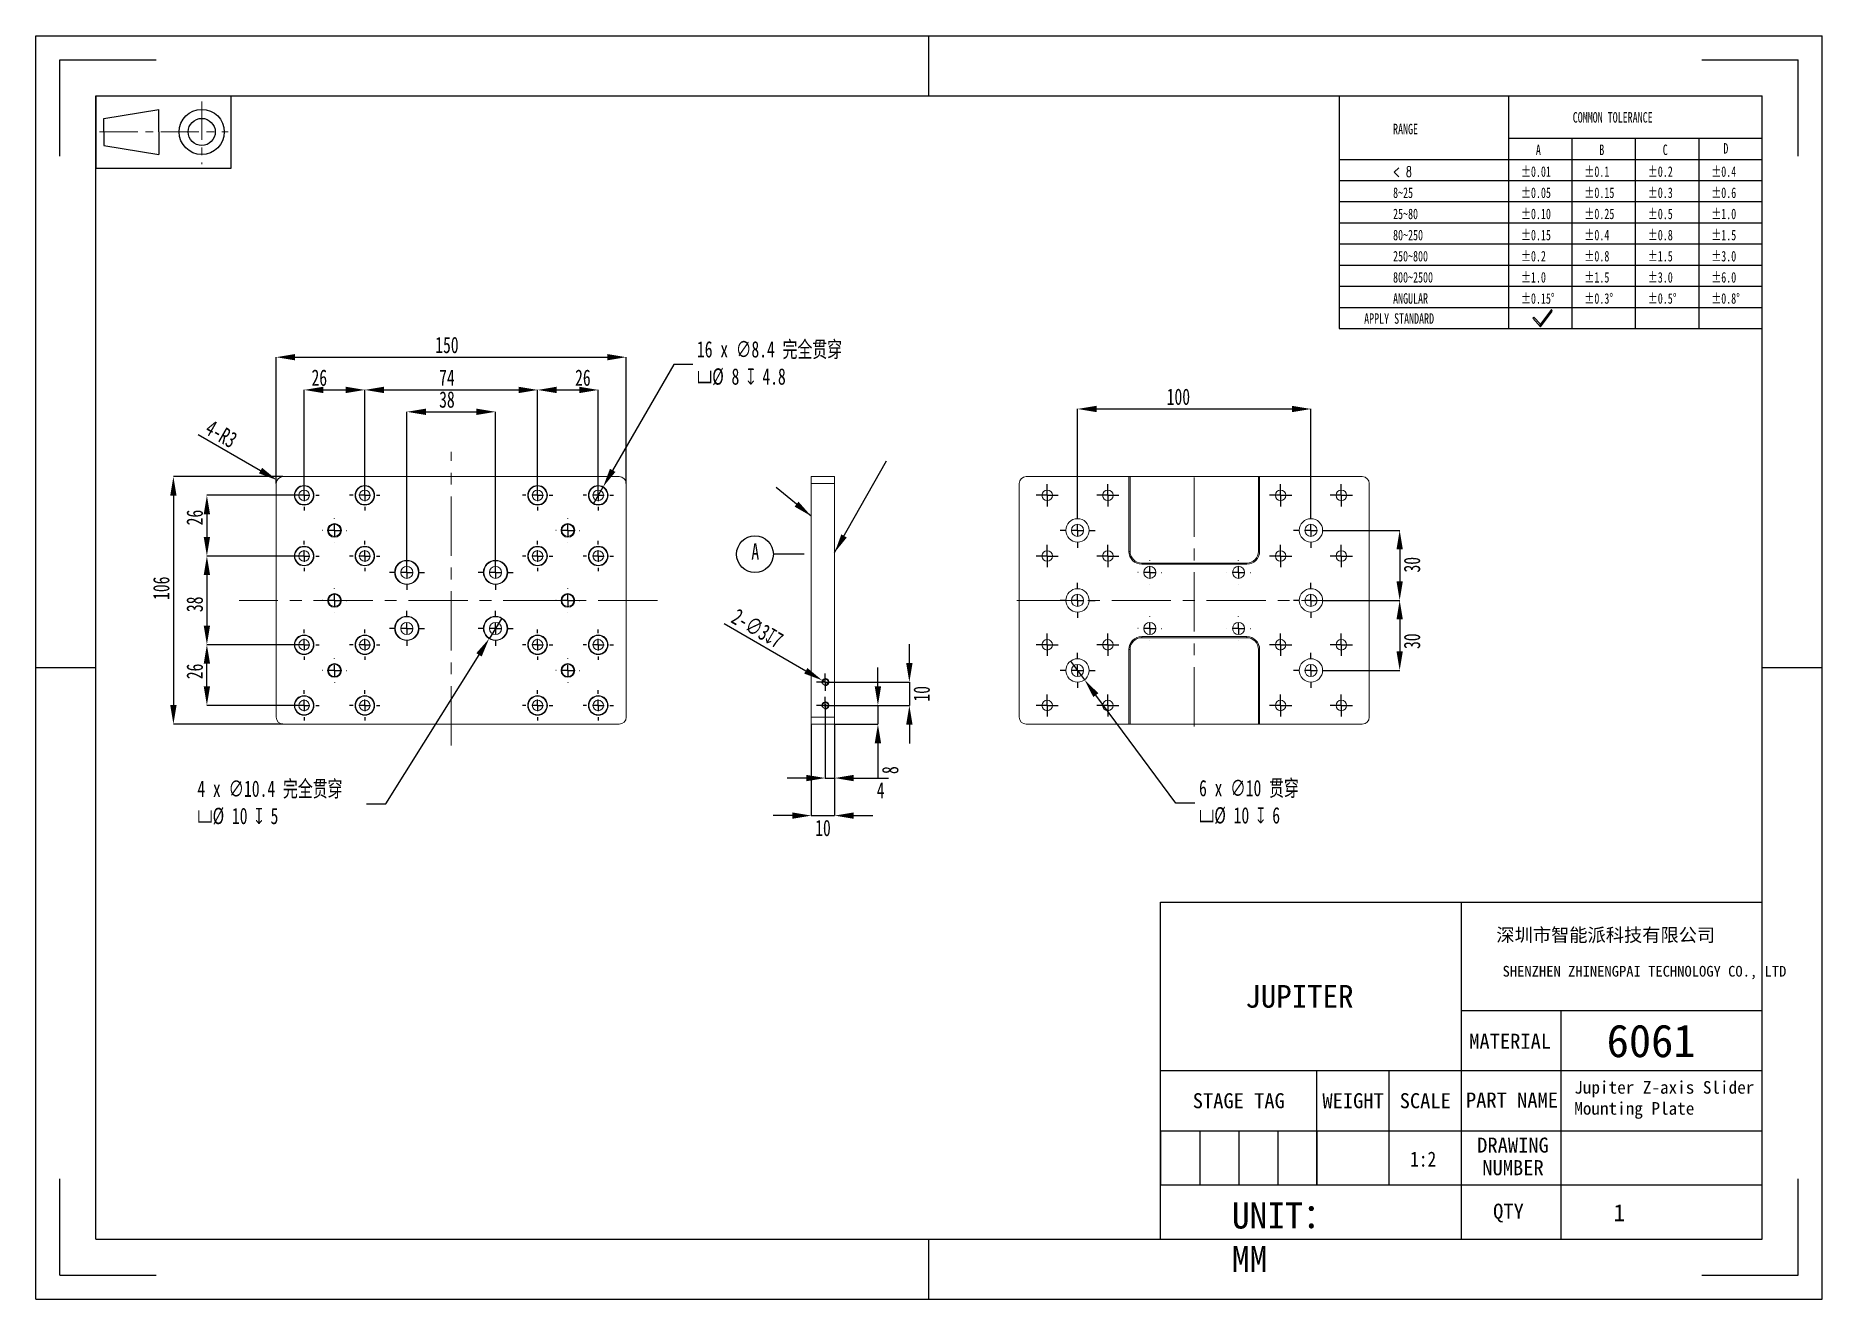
# Model space of a CAD drawing. Header units: millimetres. Extents: x 413 to 795, y 24 to 295.
import ezdxf

# ---------------------------------------------------------------- set-up
doc = ezdxf.new("R2010")
doc.units = ezdxf.units.MM
doc.header["$PDSIZE"] = -1
doc.linetypes.add('CENTER', pattern=[10.16, 6.35, -1.27, 1.27, -1.27])
doc.linetypes.add('CENTERX2', pattern=[20.32, 12.7, -2.54, 2.54, -2.54])
doc.layers.add('DEFAULT_1', color=7, linetype='CENTER', lineweight=18)
doc.layers.add('尺寸线层', color=3, linetype='Continuous', lineweight=18)
doc.layers.add('图框', color=7, linetype='Continuous')
doc.styles.add('SLDTEXTSTYLE4', font='TXT', dxfattribs={"width": 0.7})
doc.styles.add('SLDTEXTSTYLE5', font='TXT', dxfattribs={"width": 0.642857, "bigfont": 'bigfont'})
doc.styles.add('TEXTSTYLE_2', font='')
doc.styles.add('TEXTSTYLE_3', font='')
doc.styles.get('TEXTSTYLE_2').set_extended_font_data('宋体')
doc.styles.get('TEXTSTYLE_3').set_extended_font_data('宋体')
doc.dimstyles.new('SLDDIMSTYLE0', dxfattribs={"dimtxt": 3.5, "dimasz": 4.08, "dimexe": 0, "dimexo": 0.0625, "dimgap": 0.875, "dimtad": 2, "dimdec": 1, "dimlfac": 2, "dimrnd": 1e-09, "dimzin": 12, "dimdsep": 46, "dimtxsty": 'SLDTEXTSTYLE4', "dimsah": 1, "dimcen": 0.09, "dimadec": 0, "dimazin": 3, "dimtfac": 1, "dimtdec": 1, "dimtofl": 0, "dimtmove": 0, "dimatfit": 3, "dimfxl": 1, "dimfrac": 2, "dimtolj": 1, "dimtzin": 12, "dimarcsym": 0})
doc.dimstyles.new('SLDDIMSTYLE1', dxfattribs={"dimtxt": 3.5, "dimasz": 4.08, "dimexe": 0, "dimexo": 0.0625, "dimgap": 0.875, "dimtad": 2, "dimdec": 1, "dimlfac": 2, "dimrnd": 1e-09, "dimzin": 12, "dimdsep": 46, "dimtxsty": 'SLDTEXTSTYLE4', "dimsah": 1, "dimcen": 0, "dimadec": 0, "dimazin": 3, "dimtfac": 1, "dimtdec": 1, "dimtofl": 0, "dimtmove": 0, "dimatfit": 3, "dimfxl": 1, "dimfrac": 2, "dimtolj": 1, "dimtzin": 12, "dimarcsym": 0})
doc.dimstyles.new('SLDDIMSTYLE2', dxfattribs={"dimtxt": 3.5, "dimasz": 4.08, "dimexe": 0, "dimexo": 0.0625, "dimgap": 0.875, "dimtad": 2, "dimdec": 1, "dimlfac": 2, "dimrnd": 1e-09, "dimzin": 12, "dimdsep": 46, "dimtxsty": 'SLDTEXTSTYLE4', "dimsah": 1, "dimcen": 0.09, "dimadec": 0, "dimazin": 3, "dimtfac": 1, "dimtdec": 1, "dimtmove": 0, "dimatfit": 0, "dimfxl": 1, "dimfrac": 2, "dimtolj": 1, "dimtzin": 12, "dimarcsym": 0})
doc.dimstyles.new('SLDDIMSTYLE3', dxfattribs={"dimtxt": 3.5, "dimasz": 4.08, "dimexe": 0, "dimexo": 0.0625, "dimgap": 0.875, "dimtad": 0, "dimtih": 1, "dimtoh": 1, "dimdec": 1, "dimlfac": 2, "dimrnd": 1e-09, "dimzin": 12, "dimdsep": 46, "dimtxsty": 'SLDTEXTSTYLE4', "dimblk1": 'NONE', "dimsah": 1, "dimcen": 0, "dimadec": 0, "dimazin": 3, "dimtfac": 1, "dimtdec": 1, "dimtmove": 0, "dimatfit": 3, "dimldrblk": 'NONE', "dimfxl": 1, "dimfrac": 2, "dimtolj": 1, "dimtzin": 12, "dimarcsym": 0})
doc.dimstyles.new('SLDDIMSTYLE4', dxfattribs={"dimtxt": 3.5, "dimasz": 4.08, "dimexe": 0, "dimexo": 0.0625, "dimgap": 0.875, "dimtad": 2, "dimdec": 1, "dimlfac": 2, "dimrnd": 1e-09, "dimzin": 12, "dimdsep": 46, "dimtxsty": 'SLDTEXTSTYLE4', "dimblk1": 'NONE', "dimsah": 1, "dimcen": 0, "dimadec": 0, "dimazin": 3, "dimtfac": 1, "dimtdec": 1, "dimtmove": 0, "dimatfit": 3, "dimldrblk": 'NONE', "dimfxl": 1, "dimfrac": 2, "dimtolj": 1, "dimtzin": 12, "dimarcsym": 0})
doc.dimstyles.new('SLDDIMSTYLE6', dxfattribs={"dimtxt": 0.18, "dimasz": 4.08, "dimexe": 0, "dimexo": 0.0625, "dimgap": 0, "dimtad": 0, "dimtih": 1, "dimtoh": 1, "dimdec": 0, "dimrnd": 1e-09, "dimzin": 0, "dimdsep": 46, "dimtxsty": 'Standard', "dimsah": 1, "dimcen": 0.09, "dimadec": 0, "dimazin": 0, "dimtfac": 4.08, "dimtdec": 0, "dimtofl": 0, "dimtmove": 0, "dimatfit": 3, "dimfxl": 1, "dimfrac": 2, "dimtolj": 1, "dimtzin": 0, "dimarcsym": 0})

msp = doc.modelspace()

# ---------------------------------------------------------------- texts
at = {"attachment_point": 1}
for s, insert, char_height, width, style in [('RANGE', (703.414, 275.807), 2.246, 22.05942, 'SLDTEXTSTYLE4'), ('COMMON TOLERANCE', (741.906, 278.308), 2.24599, 73.94176, 'SLDTEXTSTYLE4'), ('A', (734.006, 271.363), 2.246, 3.245, 'SLDTEXTSTYLE4'), ('B', (747.592, 271.363), 2.246, 3.19312, 'SLDTEXTSTYLE4'), ('C', (761.178, 271.363), 2.246, 3.23085, 'SLDTEXTSTYLE4'), ('D', (774.162, 271.668), 2.246, 3.19312, 'SLDTEXTSTYLE4'), ('< 8', (703.414, 266.694), 2.246, 10.7794, 'SLDTEXTSTYLE5'), ('%%P0.01', (730.811, 266.694), 2.246, 15.72506, 'SLDTEXTSTYLE4'), ('%%P0.1', (744.397, 266.694), 2.246, 11.79144, 'SLDTEXTSTYLE4'), ('%%P0.2', (757.983, 266.694), 2.246, 13.41394, 'SLDTEXTSTYLE4'), ('%%P0.4', (771.568, 266.694), 2.246, 13.36206, 'SLDTEXTSTYLE4'), ('8~25', (703.414, 262.165), 2.246, 17.39473, 'SLDTEXTSTYLE4'), ('%%P0.05', (730.811, 262.165), 2.246, 17.34757, 'SLDTEXTSTYLE4'), ('%%P0.15', (744.397, 262.165), 2.246, 16.5599, 'SLDTEXTSTYLE4'), ('%%P0.3', (757.983, 262.165), 2.246, 13.41394, 'SLDTEXTSTYLE4'), ('%%P0.6', (771.568, 262.165), 2.246, 13.41394, 'SLDTEXTSTYLE4'), ('25~80', (703.414, 257.636), 2.246, 21.32836, 'SLDTEXTSTYLE4'), ('%%P0.10', (730.811, 257.636), 2.246, 15.77695, 'SLDTEXTSTYLE4'), ('%%P0.25', (744.397, 257.636), 2.246, 18.13052, 'SLDTEXTSTYLE4'), ('%%P0.5', (757.983, 257.636), 2.246, 13.41394, 'SLDTEXTSTYLE4'), ('%%P1.0', (771.568, 257.636), 2.246, 11.84332, 'SLDTEXTSTYLE4'), ('80~250', (703.414, 253.108), 2.246, 25.26198, 'SLDTEXTSTYLE4'), ('%%P0.15', (730.811, 253.108), 2.246, 16.5599, 'SLDTEXTSTYLE4'), ('%%P0.4', (744.397, 253.108), 2.246, 13.36206, 'SLDTEXTSTYLE4'), ('%%P0.8', (757.983, 253.108), 2.246, 13.41394, 'SLDTEXTSTYLE4'), ('%%P1.5', (771.568, 253.108), 2.246, 12.62627, 'SLDTEXTSTYLE4'), ('%%P0.2', (730.811, 248.579), 2.246, 13.41394, 'SLDTEXTSTYLE4'), ('%%P0.8', (744.397, 248.579), 2.246, 13.41394, 'SLDTEXTSTYLE4'), ('%%P1.5', (757.983, 248.579), 2.246, 12.62627, 'SLDTEXTSTYLE4'), ('%%P3.0', (771.568, 248.579), 2.246, 13.41394, 'SLDTEXTSTYLE4'), ('250~800', (703.414, 248.579), 2.246, 29.1956, 'SLDTEXTSTYLE4'), ('800~2500', (703.414, 244.05), 2.246, 33.12923, 'SLDTEXTSTYLE4'), ('%%P1.0', (730.811, 244.05), 2.246, 11.84332, 'SLDTEXTSTYLE4'), ('%%P1.5', (744.397, 244.05), 2.246, 12.62627, 'SLDTEXTSTYLE4'), ('%%P3.0', (757.983, 244.05), 2.246, 13.41394, 'SLDTEXTSTYLE4'), ('%%P6.0', (771.568, 244.05), 2.246, 13.41394, 'SLDTEXTSTYLE4'), ('ANGULAR', (703.414, 239.522), 2.246, 31.54446, 'SLDTEXTSTYLE4'), ('%%P0.15%%D', (730.811, 239.522), 2.246, 19.72472, 'SLDTEXTSTYLE4'), ('%%P0.3%%D', (744.397, 239.522), 2.246, 16.57876, 'SLDTEXTSTYLE4'), ('%%P0.5%%D', (757.983, 239.522), 2.246, 16.57876, 'SLDTEXTSTYLE4'), ('%%P0.8%%D', (771.568, 239.522), 2.246, 16.57876, 'SLDTEXTSTYLE4'), ('APPLY STANDARD', (697.22, 235.223), 2.24599, 64.56049, 'SLDTEXTSTYLE4')]:
    msp.add_mtext(s, dxfattribs=dict(at, insert=insert, char_height=char_height, width=width, style=style))
at = {"color": 7, "linetype": 'Continuous', "insert": (748.98, 103.521), "char_height": 2.86391, "width": 67.94821, "attachment_point": 2, "style": 'TEXTSTYLE_2'}
msp.add_mtext('深圳市智能派科技有限公司', dxfattribs=at)
at = {"color": 7, "linetype": 'Continuous', "attachment_point": 2, "line_spacing_factor": 0.9, "style": 'TEXTSTYLE_3'}
for s, insert, char_height, width in [('MATERIAL\\P ', (728.493, 80.94), 3.2212, 46.56486), ('STAGE TAG ', (670.368, 68.208), 3.2212, 38.95697), ('WEIGHT', (694.849, 68.208), 3.2212, 14.15588), ('SCALE', (710.311, 68.208), 3.2212, 14.15588), ('PART NAME', (728.886, 68.355), 3.2212, 26.98848), ('DRAWING NUMBER', (729.101, 58.7), 3.22125, 26.98848), ('QTY', (728.136, 44.548), 3.2212, 35.95561)]:
    msp.add_mtext(s, dxfattribs=dict(at, insert=insert, char_height=char_height, width=width))
at = {"insert": (707.068, 52.428), "char_height": 3.22125, "width": 7.72133, "attachment_point": 7}
msp.add_mtext('{\\W0.85;1:2}', dxfattribs=at)
at = {"layer": '尺寸线层', "attachment_point": 1}
for s, insert, char_height, width in [('SHENZHEN ZHINENGPAI TECHNOLOGY CO., LTD', (726.873, 95.468), 2.29113, 64.82652), ('JUPITER', (671.77, 91.386), 4.8671, 39.72038), ('6061', (749.166, 82.922), 7, 24.85263), ('UNIT：MM', (668.885, 44.821), 5.5885, 21.66224)]:
    msp.add_mtext(s, dxfattribs=dict(at, insert=insert, char_height=char_height, width=width))
at = {"layer": '尺寸线层', "linetype": 'CENTERX2', "insert": (742.231, 70.803), "char_height": 3.6, "width": 45.60353, "attachment_point": 1}
msp.add_mtext('{\\H0.75x;Jupiter Z-axis Slider Mounting Plate}', dxfattribs=at)
at = {"layer": '尺寸线层', "ltscale": 0.2, "insert": (750.633, 44.437), "char_height": 3.65, "width": 21.89288, "attachment_point": 1}
msp.add_mtext('1\\P\\P', dxfattribs=at)

# ---------------------------------------------------------------- blocks, each defined once
blk = doc.blocks.new('_D')
at = {"layer": 'Defpoints', "color": 0, "transparency": 16777216}
for p in [(539.16, 225.82), (464.16, 198.74), (539.16, 198.74)]:
    blk.add_point(p, dxfattribs=at)
at = {"layer": '图框', "color": 0, "lineweight": -2, "transparency": 16777216}
for p, q in [((464.16, 198.8), (464.16, 225.82)), ((468.24, 225.82), (535.08, 225.82)), ((539.16, 198.8), (539.16, 225.82))]:
    blk.add_line(p, q, dxfattribs=at)
at = {"layer": '图框', "color": 0, "transparency": 16777216}
for points in [[(468.24, 226.5), (468.24, 225.14), (464.16, 225.82)], [(535.08, 226.5), (535.08, 225.14), (539.16, 225.82)]]:
    blk.add_solid(points, dxfattribs=at)
at = {"layer": '图框', "color": 0, "transparency": 16777216, "insert": (500.75, 230.2), "char_height": 3.5, "attachment_point": 2, "style": 'SLDTEXTSTYLE4'}
blk.add_mtext('\\A1;150', dxfattribs=at)
blk = doc.blocks.new('_D_1')
at = {"layer": 'Defpoints', "color": 0, "transparency": 16777216}
for p in [(465.66, 200.24), (442.16, 147.24), (465.66, 147.24)]:
    blk.add_point(p, dxfattribs=at)
at = {"layer": '图框', "color": 0, "lineweight": -2, "transparency": 16777216}
for p, q in [((465.6, 200.24), (442.16, 200.24)), ((442.16, 196.16), (442.16, 151.32)), ((465.6, 147.24), (442.16, 147.24))]:
    blk.add_line(p, q, dxfattribs=at)
at = {"layer": '图框', "color": 0, "transparency": 16777216}
for points in [[(441.48, 196.16), (442.84, 196.16), (442.16, 200.24)], [(441.48, 151.32), (442.84, 151.32), (442.16, 147.24)]]:
    blk.add_solid(points, dxfattribs=at)
at = {"layer": '图框', "color": 0, "transparency": 16777216, "insert": (437.79, 176.34), "char_height": 3.5, "attachment_point": 2, "rotation": 90, "style": 'SLDTEXTSTYLE4'}
blk.add_mtext('\\A1;106', dxfattribs=at)
blk = doc.blocks.new('_D_2')
at = {"layer": 'Defpoints', "color": 0, "transparency": 16777216}
for p in [(464.36, 199.49), (465.66, 198.74)]:
    blk.add_point(p, dxfattribs=at)
at = {"layer": '图框', "color": 0, "lineweight": -2, "transparency": 16777216}
blk.add_line((447.47, 209.24), (460.83, 201.53), dxfattribs=at)
at = {"layer": '图框', "color": 0, "transparency": 16777216}
blk.add_solid([(461.17, 202.12), (460.49, 200.94), (464.36, 199.49)], dxfattribs=at)
at = {"layer": '图框', "color": 0, "transparency": 16777216, "insert": (450.42, 212.59), "char_height": 3.5, "attachment_point": 1, "rotation": 330, "style": 'SLDTEXTSTYLE4'}
blk.add_mtext('\\A1;4-R3', dxfattribs=at)
blk = doc.blocks.new('_D_3')
at = {"layer": 'Defpoints', "color": 0, "transparency": 16777216}
for p in [(483.16, 218.81), (470.16, 196.24), (483.16, 196.24)]:
    blk.add_point(p, dxfattribs=at)
at = {"layer": '图框', "color": 0, "lineweight": -2, "transparency": 16777216}
for p, q in [((470.16, 196.3), (470.16, 218.81)), ((474.24, 218.81), (479.08, 218.81)), ((483.16, 196.3), (483.16, 218.81))]:
    blk.add_line(p, q, dxfattribs=at)
at = {"layer": '图框', "color": 0, "transparency": 16777216}
for points in [[(474.24, 219.49), (474.24, 218.13), (470.16, 218.81)], [(479.08, 219.49), (479.08, 218.13), (483.16, 218.81)]]:
    blk.add_solid(points, dxfattribs=at)
at = {"layer": '图框', "color": 0, "transparency": 16777216, "insert": (473.41, 223.19), "char_height": 3.5, "attachment_point": 2, "style": 'SLDTEXTSTYLE4'}
blk.add_mtext('\\A1;26', dxfattribs=at)
blk = doc.blocks.new('_D_4')
at = {"layer": 'Defpoints', "color": 0, "transparency": 16777216}
for p in [(520.16, 218.81), (483.16, 196.24), (520.16, 196.24)]:
    blk.add_point(p, dxfattribs=at)
at = {"layer": '图框', "color": 0, "lineweight": -2, "transparency": 16777216}
for p, q in [((483.16, 196.3), (483.16, 218.81)), ((487.24, 218.81), (516.08, 218.81)), ((520.16, 196.3), (520.16, 218.81))]:
    blk.add_line(p, q, dxfattribs=at)
at = {"layer": '图框', "color": 0, "transparency": 16777216}
for points in [[(487.24, 219.49), (487.24, 218.13), (483.16, 218.81)], [(516.08, 219.49), (516.08, 218.13), (520.16, 218.81)]]:
    blk.add_solid(points, dxfattribs=at)
at = {"layer": '图框', "color": 0, "transparency": 16777216, "insert": (500.75, 223.19), "char_height": 3.5, "attachment_point": 2, "style": 'SLDTEXTSTYLE4'}
blk.add_mtext('\\A1;74', dxfattribs=at)
blk = doc.blocks.new('_D_5')
at = {"layer": 'Defpoints', "color": 0, "transparency": 16777216}
for p in [(533.16, 218.81), (520.16, 196.24), (533.16, 196.24)]:
    blk.add_point(p, dxfattribs=at)
at = {"layer": '图框', "color": 0, "lineweight": -2, "transparency": 16777216}
for p, q in [((520.16, 196.3), (520.16, 218.81)), ((524.24, 218.81), (529.08, 218.81)), ((533.16, 196.3), (533.16, 218.81))]:
    blk.add_line(p, q, dxfattribs=at)
at = {"layer": '图框', "color": 0, "transparency": 16777216}
for points in [[(524.24, 219.49), (524.24, 218.13), (520.16, 218.81)], [(529.08, 219.49), (529.08, 218.13), (533.16, 218.81)]]:
    blk.add_solid(points, dxfattribs=at)
at = {"layer": '图框', "color": 0, "transparency": 16777216, "insert": (529.87, 223.19), "char_height": 3.5, "attachment_point": 2, "style": 'SLDTEXTSTYLE4'}
blk.add_mtext('\\A1;26', dxfattribs=at)
blk = doc.blocks.new('_D_6')
at = {"layer": 'Defpoints', "color": 0, "transparency": 16777216}
for p in [(511.16, 214.13), (492.16, 179.74), (511.16, 179.74)]:
    blk.add_point(p, dxfattribs=at)
at = {"layer": '图框', "color": 0, "lineweight": -2, "transparency": 16777216}
for p, q in [((492.16, 179.8), (492.16, 214.13)), ((496.24, 214.13), (507.08, 214.13)), ((511.16, 179.8), (511.16, 214.13))]:
    blk.add_line(p, q, dxfattribs=at)
at = {"layer": '图框', "color": 0, "transparency": 16777216}
for points in [[(496.24, 214.81), (496.24, 213.45), (492.16, 214.13)], [(507.08, 214.81), (507.08, 213.45), (511.16, 214.13)]]:
    blk.add_solid(points, dxfattribs=at)
at = {"layer": '图框', "color": 0, "transparency": 16777216, "insert": (500.75, 218.51), "char_height": 3.5, "attachment_point": 2, "style": 'SLDTEXTSTYLE4'}
blk.add_mtext('\\A1;38', dxfattribs=at)
blk = doc.blocks.new('_D_7')
at = {"layer": 'Defpoints', "color": 0, "transparency": 16777216}
for p in [(470.16, 196.24), (449.33, 183.24), (470.16, 183.24)]:
    blk.add_point(p, dxfattribs=at)
at = {"layer": '图框', "color": 0, "lineweight": -2, "transparency": 16777216}
for p, q in [((470.1, 196.24), (449.33, 196.24)), ((449.33, 192.16), (449.33, 187.32)), ((470.1, 183.24), (449.33, 183.24))]:
    blk.add_line(p, q, dxfattribs=at)
at = {"layer": '图框', "color": 0, "transparency": 16777216}
for points in [[(448.65, 192.16), (450.01, 192.16), (449.33, 196.24)], [(448.65, 187.32), (450.01, 187.32), (449.33, 183.24)]]:
    blk.add_solid(points, dxfattribs=at)
at = {"layer": '图框', "color": 0, "transparency": 16777216, "insert": (444.96, 191.48), "char_height": 3.5, "attachment_point": 2, "rotation": 90, "style": 'SLDTEXTSTYLE4'}
blk.add_mtext('\\A1;26', dxfattribs=at)
blk = doc.blocks.new('_D_8')
at = {"layer": 'Defpoints', "color": 0, "transparency": 16777216}
for p in [(470.16, 183.24), (449.33, 164.24), (470.16, 164.24)]:
    blk.add_point(p, dxfattribs=at)
at = {"layer": '图框', "color": 0, "lineweight": -2, "transparency": 16777216}
for p, q in [((470.1, 183.24), (449.33, 183.24)), ((449.33, 179.16), (449.33, 168.32)), ((470.1, 164.24), (449.33, 164.24))]:
    blk.add_line(p, q, dxfattribs=at)
at = {"layer": '图框', "color": 0, "transparency": 16777216}
for points in [[(448.65, 179.16), (450.01, 179.16), (449.33, 183.24)], [(448.65, 168.32), (450.01, 168.32), (449.33, 164.24)]]:
    blk.add_solid(points, dxfattribs=at)
at = {"layer": '图框', "color": 0, "transparency": 16777216, "insert": (444.96, 172.9), "char_height": 3.5, "attachment_point": 2, "rotation": 90, "style": 'SLDTEXTSTYLE4'}
blk.add_mtext('\\A1;38', dxfattribs=at)
blk = doc.blocks.new('_D_9')
at = {"layer": 'Defpoints', "color": 0, "transparency": 16777216}
for p in [(449.33, 164.24), (470.16, 164.24), (470.16, 151.24)]:
    blk.add_point(p, dxfattribs=at)
at = {"layer": '图框', "color": 0, "lineweight": -2, "transparency": 16777216}
for p, q in [((470.1, 164.24), (449.33, 164.24)), ((449.33, 155.32), (449.33, 160.16)), ((470.1, 151.24), (449.33, 151.24))]:
    blk.add_line(p, q, dxfattribs=at)
at = {"layer": '图框', "color": 0, "transparency": 16777216}
for points in [[(448.65, 160.16), (450.01, 160.16), (449.33, 164.24)], [(448.65, 155.32), (450.01, 155.32), (449.33, 151.24)]]:
    blk.add_solid(points, dxfattribs=at)
at = {"layer": '图框', "color": 0, "transparency": 16777216, "insert": (444.96, 158.53), "char_height": 3.5, "attachment_point": 2, "rotation": 90, "style": 'SLDTEXTSTYLE4'}
blk.add_mtext('\\A1;26', dxfattribs=at)
blk = doc.blocks.new('_D_10')
at = {"layer": 'Defpoints', "color": 0, "transparency": 16777216}
for p in [(534.21, 198.06), (532.11, 194.42)]:
    blk.add_point(p, dxfattribs=at)
at = {"layer": '图框', "color": 0, "lineweight": -2, "transparency": 16777216}
for p, q in [((549.36, 224.27), (536.25, 201.59)), ((553.44, 224.27), (549.36, 224.27)), ((532.11, 194.42), (534.21, 198.06))]:
    blk.add_line(p, q, dxfattribs=at)
at = {"layer": '图框', "color": 0, "transparency": 16777216}
blk.add_solid([(535.67, 201.93), (536.84, 201.25), (534.21, 198.06)], dxfattribs=at)
at = {"layer": '图框', "color": 0, "transparency": 16777216, "insert": (554.31, 229.27), "char_height": 3.5, "attachment_point": 1, "style": 'SLDTEXTSTYLE4'}
blk.add_mtext('\\A1;16 x ∅8.4 完全贯穿\\P{\\fGDT;v}%%c 8 {\\fGDT;x} 4.8\\P', dxfattribs=at)
blk = doc.blocks.new('_NONE')
blk = doc.blocks.new('_D_11')
at = {"layer": 'Defpoints', "color": 0, "transparency": 16777216}
for p in [(512.54, 169.94), (509.78, 165.54)]:
    blk.add_point(p, dxfattribs=at)
at = {"layer": '图框', "color": 0, "lineweight": -2, "transparency": 16777216}
for p, q in [((512.54, 169.94), (509.78, 165.54)), ((487.63, 130.17), (507.62, 162.08)), ((483.55, 130.17), (487.63, 130.17))]:
    blk.add_line(p, q, dxfattribs=at)
at = {"layer": '图框', "color": 0, "transparency": 16777216}
blk.add_solid([(507.04, 162.44), (508.19, 161.72), (509.78, 165.54)], dxfattribs=at)
at = {"layer": '图框', "color": 0, "transparency": 16777216, "insert": (447.29, 135.17), "char_height": 3.5, "attachment_point": 1, "style": 'SLDTEXTSTYLE4'}
blk.add_mtext('\\A1;4 x ∅10.4 完全贯穿\\P{\\fGDT;v}%%c 10 {\\fGDT;x} 5\\P', dxfattribs=at)
blk = doc.blocks.new('SW_CENTERMARKSYMBOL_0')
at = {"layer": '图框', "color": 0}
for p, q in [((-2.5, 0), (-3.25, 0)), ((0, 0), (-1.25, 0)), ((0, 2.5), (0, 3.25)), ((0, 0), (0, 1.25)), ((0, 0), (0, -1.25)), ((0, 0), (1.25, 0)), ((2.5, 0), (3.25, 0)), ((0, -2.5), (0, -3.25))]:
    blk.add_line(p, q, dxfattribs=at)
blk = doc.blocks.new('SW_CENTERMARKSYMBOL_1')
at = {"layer": '图框', "color": 0}
for p, q in [((-2.5, 0), (-3.25, 0)), ((0, 0), (-1.25, 0)), ((0, 2.5), (0, 3.25)), ((0, 0), (0, 1.25)), ((0, 0), (0, -1.25)), ((0, 0), (1.25, 0)), ((2.5, 0), (3.25, 0)), ((0, -2.5), (0, -3.25))]:
    blk.add_line(p, q, dxfattribs=at)
blk = doc.blocks.new('SW_CENTERMARKSYMBOL_2')
at = {"layer": '图框', "color": 0}
for p, q in [((-2.5, 0), (-3.25, 0)), ((0, 0), (-1.25, 0)), ((0, 2.5), (0, 3.25)), ((0, 0), (0, 1.25)), ((0, 0), (0, -1.25)), ((0, 0), (1.25, 0)), ((2.5, 0), (3.25, 0)), ((0, -2.5), (0, -3.25))]:
    blk.add_line(p, q, dxfattribs=at)
blk = doc.blocks.new('SW_CENTERMARKSYMBOL_3')
at = {"layer": '图框', "color": 0}
for p, q in [((-2.5, 0), (-3.25, 0)), ((0, 0), (-1.25, 0)), ((0, 2.5), (0, 3.25)), ((0, 0), (0, 1.25)), ((0, 0), (0, -1.25)), ((0, 0), (1.25, 0)), ((2.5, 0), (3.25, 0)), ((0, -2.5), (0, -3.25))]:
    blk.add_line(p, q, dxfattribs=at)
blk = doc.blocks.new('SW_CENTERMARKSYMBOL_4')
at = {"layer": '图框', "color": 0}
for p, q in [((-2.5, 0), (-3.25, 0)), ((0, 0), (-1.25, 0)), ((0, 2.5), (0, 3.25)), ((0, 0), (0, 1.25)), ((0, 0), (0, -1.25)), ((0, 0), (1.25, 0)), ((2.5, 0), (3.25, 0)), ((0, -2.5), (0, -3.25))]:
    blk.add_line(p, q, dxfattribs=at)
blk = doc.blocks.new('SW_CENTERMARKSYMBOL_5')
at = {"layer": '图框', "color": 0}
for p, q in [((-2.5, 0), (-3.25, 0)), ((0, 0), (-1.25, 0)), ((0, 2.5), (0, 3.25)), ((0, 0), (0, 1.25)), ((0, 0), (0, -1.25)), ((0, 0), (1.25, 0)), ((2.5, 0), (3.25, 0)), ((0, -2.5), (0, -3.25))]:
    blk.add_line(p, q, dxfattribs=at)
blk = doc.blocks.new('SW_CENTERMARKSYMBOL_6')
at = {"layer": '图框', "color": 0}
for p, q in [((-2.5, 0), (-3.25, 0)), ((0, 0), (-1.25, 0)), ((0, 2.5), (0, 3.25)), ((0, 0), (0, 1.25)), ((0, 0), (0, -1.25)), ((0, 0), (1.25, 0)), ((2.5, 0), (3.25, 0)), ((0, -2.5), (0, -3.25))]:
    blk.add_line(p, q, dxfattribs=at)
blk = doc.blocks.new('SW_CENTERMARKSYMBOL_7')
at = {"layer": '图框', "color": 0}
for p, q in [((-2.5, 0), (-3.25, 0)), ((0, 0), (-1.25, 0)), ((0, 2.5), (0, 3.25)), ((0, 0), (0, 1.25)), ((0, 0), (0, -1.25)), ((0, 0), (1.25, 0)), ((2.5, 0), (3.25, 0)), ((0, -2.5), (0, -3.25))]:
    blk.add_line(p, q, dxfattribs=at)
blk = doc.blocks.new('SW_CENTERMARKSYMBOL_8')
at = {"layer": '图框', "color": 0}
for p, q in [((-2.5, 0), (-3.25, 0)), ((0, 0), (-1.25, 0)), ((0, 2.5), (0, 3.25)), ((0, 0), (0, 1.25)), ((0, 0), (0, -1.25)), ((0, 0), (1.25, 0)), ((2.5, 0), (3.25, 0)), ((0, -2.5), (0, -3.25))]:
    blk.add_line(p, q, dxfattribs=at)
blk = doc.blocks.new('SW_CENTERMARKSYMBOL_9')
at = {"layer": '图框', "color": 0}
for p, q in [((-2.5, 0), (-3.25, 0)), ((0, 0), (-1.25, 0)), ((0, 2.5), (0, 3.25)), ((0, 0), (0, 1.25)), ((0, 0), (0, -1.25)), ((0, 0), (1.25, 0)), ((2.5, 0), (3.25, 0)), ((0, -2.5), (0, -3.25))]:
    blk.add_line(p, q, dxfattribs=at)
blk = doc.blocks.new('SW_CENTERMARKSYMBOL_10')
at = {"layer": '图框', "color": 0}
for p, q in [((-2.5, 0), (-3.25, 0)), ((0, 0), (-1.25, 0)), ((0, 2.5), (0, 3.25)), ((0, 0), (0, 1.25)), ((0, 0), (0, -1.25)), ((0, 0), (1.25, 0)), ((2.5, 0), (3.25, 0)), ((0, -2.5), (0, -3.25))]:
    blk.add_line(p, q, dxfattribs=at)
blk = doc.blocks.new('SW_CENTERMARKSYMBOL_11')
at = {"layer": '图框', "color": 0}
for p, q in [((-2.5, 0), (-3.25, 0)), ((0, 0), (-1.25, 0)), ((0, 2.5), (0, 3.25)), ((0, 0), (0, 1.25)), ((0, 0), (0, -1.25)), ((0, 0), (1.25, 0)), ((2.5, 0), (3.25, 0)), ((0, -2.5), (0, -3.25))]:
    blk.add_line(p, q, dxfattribs=at)
blk = doc.blocks.new('SW_CENTERMARKSYMBOL_12')
at = {"layer": '图框', "color": 0}
for p, q in [((-2.5, 0), (-3.25, 0)), ((0, 0), (-1.25, 0)), ((0, 2.5), (0, 3.25)), ((0, 0), (0, 1.25)), ((0, 0), (0, -1.25)), ((0, 0), (1.25, 0)), ((2.5, 0), (3.25, 0)), ((0, -2.5), (0, -3.25))]:
    blk.add_line(p, q, dxfattribs=at)
blk = doc.blocks.new('SW_CENTERMARKSYMBOL_13')
at = {"layer": '图框', "color": 0}
for p, q in [((-2.5, 0), (-3.25, 0)), ((0, 0), (-1.25, 0)), ((0, 2.5), (0, 3.25)), ((0, 0), (0, 1.25)), ((0, 0), (0, -1.25)), ((0, 0), (1.25, 0)), ((2.5, 0), (3.25, 0)), ((0, -2.5), (0, -3.25))]:
    blk.add_line(p, q, dxfattribs=at)
blk = doc.blocks.new('SW_CENTERMARKSYMBOL_14')
at = {"layer": '图框', "color": 0}
for p, q in [((-2.5, 0), (-3.25, 0)), ((0, 0), (-1.25, 0)), ((0, 2.5), (0, 3.25)), ((0, 0), (0, 1.25)), ((0, 0), (0, -1.25)), ((0, 0), (1.25, 0)), ((2.5, 0), (3.25, 0)), ((0, -2.5), (0, -3.25))]:
    blk.add_line(p, q, dxfattribs=at)
blk = doc.blocks.new('SW_CENTERMARKSYMBOL_15')
at = {"layer": '图框', "color": 0}
for p, q in [((-2.5, 0), (-3.25, 0)), ((0, 0), (-1.25, 0)), ((0, 2.5), (0, 3.25)), ((0, 0), (0, 1.25)), ((0, 0), (0, -1.25)), ((0, 0), (1.25, 0)), ((2.5, 0), (3.25, 0)), ((0, -2.5), (0, -3.25))]:
    blk.add_line(p, q, dxfattribs=at)
blk = doc.blocks.new('SW_CENTERMARKSYMBOL_16')
at = {"layer": '图框', "color": 0}
for p, q in [((-2.5, 0), (-3.75, 0)), ((0, 0), (-1.25, 0)), ((0, 2.5), (0, 3.75)), ((0, 0), (0, 1.25)), ((0, 0), (0, -1.25)), ((0, 0), (1.25, 0)), ((2.5, 0), (3.75, 0)), ((0, -2.5), (0, -3.75))]:
    blk.add_line(p, q, dxfattribs=at)
blk = doc.blocks.new('SW_CENTERMARKSYMBOL_17')
at = {"layer": '图框', "color": 0}
for p, q in [((-2.5, 0), (-3.75, 0)), ((0, 0), (-1.25, 0)), ((0, 2.5), (0, 3.75)), ((0, 0), (0, 1.25)), ((0, 0), (0, -1.25)), ((0, 0), (1.25, 0)), ((2.5, 0), (3.75, 0)), ((0, -2.5), (0, -3.75))]:
    blk.add_line(p, q, dxfattribs=at)
blk = doc.blocks.new('SW_CENTERMARKSYMBOL_18')
at = {"layer": '图框', "color": 0}
for p, q in [((-2.5, 0), (-3.75, 0)), ((0, 0), (-1.25, 0)), ((0, 2.5), (0, 3.75)), ((0, 0), (0, 1.25)), ((0, 0), (0, -1.25)), ((0, 0), (1.25, 0)), ((2.5, 0), (3.75, 0)), ((0, -2.5), (0, -3.75))]:
    blk.add_line(p, q, dxfattribs=at)
blk = doc.blocks.new('SW_CENTERMARKSYMBOL_19')
at = {"layer": '图框', "color": 0}
for p, q in [((-2.5, 0), (-3.75, 0)), ((0, 0), (-1.25, 0)), ((0, 2.5), (0, 3.75)), ((0, 0), (0, 1.25)), ((0, 0), (0, -1.25)), ((0, 0), (1.25, 0)), ((2.5, 0), (3.75, 0)), ((0, -2.5), (0, -3.75))]:
    blk.add_line(p, q, dxfattribs=at)
blk = doc.blocks.new('SW_CENTERMARKSYMBOL_20')
at = {"layer": '图框', "color": 0}
for p, q in [((-2.5, 0), (-2.55, 0)), ((0, 0), (-1.25, 0)), ((0, 2.5), (0, 2.55)), ((0, 0), (0, 1.25)), ((0, 0), (0, -1.25)), ((0, 0), (1.25, 0)), ((2.5, 0), (2.55, 0)), ((0, -2.5), (0, -2.55))]:
    blk.add_line(p, q, dxfattribs=at)
blk = doc.blocks.new('SW_CENTERMARKSYMBOL_21')
at = {"layer": '图框', "color": 0}
for p, q in [((-2.5, 0), (-2.55, 0)), ((0, 0), (-1.25, 0)), ((0, 2.5), (0, 2.55)), ((0, 0), (0, 1.25)), ((0, 0), (0, -1.25)), ((0, 0), (1.25, 0)), ((2.5, 0), (2.55, 0)), ((0, -2.5), (0, -2.55))]:
    blk.add_line(p, q, dxfattribs=at)
blk = doc.blocks.new('SW_CENTERMARKSYMBOL_22')
at = {"layer": '图框', "color": 0}
for p, q in [((-2.5, 0), (-2.55, 0)), ((0, 0), (-1.25, 0)), ((0, 2.5), (0, 2.55)), ((0, 0), (0, 1.25)), ((0, 0), (0, -1.25)), ((0, 0), (1.25, 0)), ((2.5, 0), (2.55, 0)), ((0, -2.5), (0, -2.55))]:
    blk.add_line(p, q, dxfattribs=at)
blk = doc.blocks.new('SW_CENTERMARKSYMBOL_23')
at = {"layer": '图框', "color": 0}
for p, q in [((-2.5, 0), (-2.55, 0)), ((0, 0), (-1.25, 0)), ((0, 2.5), (0, 2.55)), ((0, 0), (0, 1.25)), ((0, 0), (0, -1.25)), ((0, 0), (1.25, 0)), ((2.5, 0), (2.55, 0)), ((0, -2.5), (0, -2.55))]:
    blk.add_line(p, q, dxfattribs=at)
blk = doc.blocks.new('SW_CENTERMARKSYMBOL_24')
at = {"layer": '图框', "color": 0}
for p, q in [((-2.5, 0), (-2.55, 0)), ((0, 0), (-1.25, 0)), ((0, 2.5), (0, 2.55)), ((0, 0), (0, 1.25)), ((0, 0), (0, -1.25)), ((0, 0), (1.25, 0)), ((2.5, 0), (2.55, 0)), ((0, -2.5), (0, -2.55))]:
    blk.add_line(p, q, dxfattribs=at)
blk = doc.blocks.new('SW_CENTERMARKSYMBOL_25')
at = {"layer": '图框', "color": 0}
for p, q in [((-2.5, 0), (-2.55, 0)), ((0, 0), (-1.25, 0)), ((0, 2.5), (0, 2.55)), ((0, 0), (0, 1.25)), ((0, 0), (0, -1.25)), ((0, 0), (1.25, 0)), ((2.5, 0), (2.55, 0)), ((0, -2.5), (0, -2.55))]:
    blk.add_line(p, q, dxfattribs=at)
blk = doc.blocks.new('_D_12')
at = {"layer": 'Defpoints', "color": 0, "transparency": 16777216}
for p in [(578.8, 147.24), (583.8, 147.24), (583.8, 127.65)]:
    blk.add_point(p, dxfattribs=at)
at = {"layer": '图框', "color": 0, "lineweight": -2, "transparency": 16777216}
for p, q in [((578.8, 147.18), (578.8, 127.65)), ((583.8, 147.18), (583.8, 127.65)), ((574.72, 127.65), (570.64, 127.65)), ((578.8, 127.65), (583.8, 127.65)), ((587.88, 127.65), (591.96, 127.65))]:
    blk.add_line(p, q, dxfattribs=at)
at = {"layer": '图框', "color": 0, "transparency": 16777216}
for points in [[(574.72, 128.33), (574.72, 126.97), (578.8, 127.65)], [(587.88, 128.33), (587.88, 126.97), (583.8, 127.65)]]:
    blk.add_solid(points, dxfattribs=at)
at = {"layer": '图框', "color": 0, "transparency": 16777216, "insert": (581.3, 126.77), "char_height": 3.5, "attachment_point": 2, "style": 'SLDTEXTSTYLE4'}
blk.add_mtext('\\A1;10', dxfattribs=at)
blk = doc.blocks.new('_D_13')
at = {"layer": 'Defpoints', "color": 0, "transparency": 16777216}
for p in [(581.8, 151.24), (583.8, 147.24), (583.8, 135.69)]:
    blk.add_point(p, dxfattribs=at)
at = {"layer": '图框', "color": 0, "lineweight": -2, "transparency": 16777216}
for p, q in [((581.8, 151.18), (581.8, 135.69)), ((583.8, 147.18), (583.8, 135.69)), ((577.72, 135.69), (573.64, 135.69)), ((581.8, 135.69), (583.8, 135.69)), ((587.88, 135.69), (595.35, 135.69))]:
    blk.add_line(p, q, dxfattribs=at)
at = {"layer": '图框', "color": 0, "transparency": 16777216}
for points in [[(577.72, 136.37), (577.72, 135.01), (581.8, 135.69)], [(587.88, 136.37), (587.88, 135.01), (583.8, 135.69)]]:
    blk.add_solid(points, dxfattribs=at)
at = {"layer": '图框', "color": 0, "transparency": 16777216, "insert": (593.65, 134.82), "char_height": 3.5, "attachment_point": 2, "style": 'SLDTEXTSTYLE4'}
blk.add_mtext('\\A1;4', dxfattribs=at)
blk = doc.blocks.new('_D_14')
at = {"layer": 'Defpoints', "color": 0, "transparency": 16777216}
for p in [(581.8, 151.24), (593.07, 151.24), (583.8, 147.24)]:
    blk.add_point(p, dxfattribs=at)
at = {"layer": '图框', "color": 0, "lineweight": -2, "transparency": 16777216}
for p, q in [((593.07, 155.32), (593.07, 159.4)), ((581.86, 151.24), (593.07, 151.24)), ((593.07, 151.24), (593.07, 147.24)), ((583.86, 147.24), (593.07, 147.24)), ((593.07, 143.16), (593.07, 135.7))]:
    blk.add_line(p, q, dxfattribs=at)
at = {"layer": '图框', "color": 0, "transparency": 16777216}
for points in [[(592.39, 155.32), (593.75, 155.32), (593.07, 151.24)], [(592.39, 143.16), (593.75, 143.16), (593.07, 147.24)]]:
    blk.add_solid(points, dxfattribs=at)
at = {"layer": '图框', "color": 0, "transparency": 16777216, "insert": (593.94, 137.39), "char_height": 3.5, "attachment_point": 2, "rotation": 90, "style": 'SLDTEXTSTYLE4'}
blk.add_mtext('\\A1;8', dxfattribs=at)
blk = doc.blocks.new('_D_15')
at = {"layer": 'Defpoints', "color": 0, "transparency": 16777216}
for p in [(581.8, 156.24), (581.8, 151.24), (599.8, 151.24)]:
    blk.add_point(p, dxfattribs=at)
at = {"layer": '图框', "color": 0, "lineweight": -2, "transparency": 16777216}
for p, q in [((599.8, 160.32), (599.8, 164.4)), ((581.86, 156.24), (599.8, 156.24)), ((599.8, 156.24), (599.8, 151.24)), ((581.86, 151.24), (599.8, 151.24)), ((599.8, 147.16), (599.8, 143.08))]:
    blk.add_line(p, q, dxfattribs=at)
at = {"layer": '图框', "color": 0, "transparency": 16777216}
for points in [[(599.12, 160.32), (600.48, 160.32), (599.8, 156.24)], [(599.12, 147.16), (600.48, 147.16), (599.8, 151.24)]]:
    blk.add_solid(points, dxfattribs=at)
at = {"layer": '图框', "color": 0, "transparency": 16777216, "insert": (600.68, 153.74), "char_height": 3.5, "attachment_point": 2, "rotation": 90, "style": 'SLDTEXTSTYLE4'}
blk.add_mtext('\\A1;10', dxfattribs=at)
blk = doc.blocks.new('_D_16')
at = {"layer": 'Defpoints', "color": 0, "transparency": 16777216}
for p in [(581.15, 156.62), (582.45, 155.87)]:
    blk.add_point(p, dxfattribs=at)
at = {"layer": '图框', "color": 0, "lineweight": -2, "transparency": 16777216}
for p, q in [((560.12, 168.76), (577.62, 158.66)), ((582.45, 155.87), (581.15, 156.62))]:
    blk.add_line(p, q, dxfattribs=at)
at = {"layer": '图框', "color": 0, "transparency": 16777216}
blk.add_solid([(577.96, 159.25), (577.28, 158.07), (581.15, 156.62)], dxfattribs=at)
at = {"layer": '图框', "color": 0, "transparency": 16777216, "insert": (563.11, 172.17), "char_height": 3.5, "attachment_point": 1, "rotation": 330, "style": 'SLDTEXTSTYLE4'}
blk.add_mtext('\\A1;2-∅3{\\fGDT;x}7', dxfattribs=at)
blk = doc.blocks.new('SW_CENTERMARKSYMBOL_26')
at = {"layer": '图框', "color": 0}
for p, q in [((-1.25, 0), (-1.875, 0)), ((0, 0), (-1.25, 0)), ((0, 1.25), (0, 1.875)), ((0, 0), (0, 1.25)), ((0, 0), (0, -1.25)), ((0, 0), (1.25, 0)), ((1.25, 0), (1.875, 0)), ((0, -1.25), (0, -1.875))]:
    blk.add_line(p, q, dxfattribs=at)
blk = doc.blocks.new('SW_CENTERMARKSYMBOL_27')
at = {"layer": '图框', "color": 0}
for p, q in [((-1.25, 0), (-1.875, 0)), ((0, 0), (-1.25, 0)), ((0, 1.25), (0, 1.875)), ((0, 0), (0, 1.25)), ((0, 0), (0, -1.25)), ((0, 0), (1.25, 0)), ((1.25, 0), (1.875, 0)), ((0, -1.25), (0, -1.875))]:
    blk.add_line(p, q, dxfattribs=at)
blk = doc.blocks.new('SW_DATUMTAG_0')
at = {"layer": '图框', "color": 0}
blk.add_line((11.31, 2.17), (4.7, 2.17), dxfattribs=at)
blk.add_circle((0.77, 2.17), 3.94, dxfattribs=at)
at = {"layer": '图框', "color": 0, "insert": (0, 4.51), "char_height": 3.5, "attachment_point": 1, "style": 'SLDTEXTSTYLE4'}
blk.add_mtext('A', dxfattribs=at)
blk = doc.blocks.new('_D_17')
at = {"layer": 'Defpoints', "color": 0, "transparency": 16777216}
for p in [(685.83, 214.73), (635.83, 192.49), (685.83, 192.49)]:
    blk.add_point(p, dxfattribs=at)
at = {"layer": '图框', "color": 0, "lineweight": -2, "transparency": 16777216}
for p, q in [((635.83, 192.55), (635.83, 214.73)), ((639.91, 214.73), (681.75, 214.73)), ((685.83, 192.55), (685.83, 214.73))]:
    blk.add_line(p, q, dxfattribs=at)
at = {"layer": '图框', "color": 0, "transparency": 16777216}
for points in [[(639.91, 215.41), (639.91, 214.05), (635.83, 214.73)], [(681.75, 215.41), (681.75, 214.05), (685.83, 214.73)]]:
    blk.add_solid(points, dxfattribs=at)
at = {"layer": '图框', "color": 0, "transparency": 16777216, "insert": (657.43, 219.11), "char_height": 3.5, "attachment_point": 2, "style": 'SLDTEXTSTYLE4'}
blk.add_mtext('\\A1;100', dxfattribs=at)
blk = doc.blocks.new('_D_18')
at = {"layer": 'Defpoints', "color": 0, "transparency": 16777216}
for p in [(689.58, 188.74), (689.58, 173.74), (704.83, 173.74)]:
    blk.add_point(p, dxfattribs=at)
at = {"layer": '图框', "color": 0, "lineweight": -2, "transparency": 16777216}
for p, q in [((689.64, 188.74), (704.83, 188.74)), ((704.83, 184.66), (704.83, 177.82)), ((689.64, 173.74), (704.83, 173.74))]:
    blk.add_line(p, q, dxfattribs=at)
at = {"layer": '图框', "color": 0, "transparency": 16777216}
for points in [[(704.15, 184.66), (705.51, 184.66), (704.83, 188.74)], [(704.15, 177.82), (705.51, 177.82), (704.83, 173.74)]]:
    blk.add_solid(points, dxfattribs=at)
at = {"layer": '图框', "color": 0, "transparency": 16777216, "insert": (705.71, 181.38), "char_height": 3.5, "attachment_point": 2, "rotation": 90, "style": 'SLDTEXTSTYLE4'}
blk.add_mtext('\\A1;30', dxfattribs=at)
blk = doc.blocks.new('_D_19')
at = {"layer": 'Defpoints', "color": 0, "transparency": 16777216}
for p in [(689.58, 173.74), (689.58, 158.74), (704.83, 158.74)]:
    blk.add_point(p, dxfattribs=at)
at = {"layer": '图框', "color": 0, "lineweight": -2, "transparency": 16777216}
for p, q in [((689.64, 173.74), (704.83, 173.74)), ((704.83, 169.66), (704.83, 162.82)), ((689.64, 158.74), (704.83, 158.74))]:
    blk.add_line(p, q, dxfattribs=at)
at = {"layer": '图框', "color": 0, "transparency": 16777216}
for points in [[(704.15, 169.66), (705.51, 169.66), (704.83, 173.74)], [(704.15, 162.82), (705.51, 162.82), (704.83, 158.74)]]:
    blk.add_solid(points, dxfattribs=at)
at = {"layer": '图框', "color": 0, "transparency": 16777216, "insert": (705.71, 165), "char_height": 3.5, "attachment_point": 2, "rotation": 90, "style": 'SLDTEXTSTYLE4'}
blk.add_mtext('\\A1;30', dxfattribs=at)
blk = doc.blocks.new('_D_20')
at = {"layer": 'Defpoints', "color": 0, "transparency": 16777216}
for p in [(634.34, 160.75), (637.32, 156.73)]:
    blk.add_point(p, dxfattribs=at)
at = {"layer": '图框', "color": 0, "lineweight": -2, "transparency": 16777216}
for p, q in [((634.34, 160.75), (637.32, 156.73)), ((656.9, 130.3), (639.74, 153.45)), ((660.98, 130.3), (656.9, 130.3))]:
    blk.add_line(p, q, dxfattribs=at)
at = {"layer": '图框', "color": 0, "transparency": 16777216}
blk.add_solid([(640.29, 153.86), (639.2, 153.05), (637.32, 156.73)], dxfattribs=at)
at = {"layer": '图框', "color": 0, "transparency": 16777216, "insert": (661.86, 135.3), "char_height": 3.5, "attachment_point": 1, "style": 'SLDTEXTSTYLE4'}
blk.add_mtext('\\A1;6 x ∅10 贯穿\\P{\\fGDT;v}%%c 10 {\\fGDT;x} 6\\P', dxfattribs=at)
blk = doc.blocks.new('SW_CENTERMARKSYMBOL_28')
at = {"layer": '图框', "color": 0}
for p, q in [((-1.25, 0), (-2.375, 0)), ((0, 0), (-1.25, 0)), ((0, 1.25), (0, 2.375)), ((0, 0), (0, 1.25)), ((0, 0), (0, -1.25)), ((0, 0), (1.25, 0)), ((1.25, 0), (2.375, 0)), ((0, -1.25), (0, -2.375))]:
    blk.add_line(p, q, dxfattribs=at)
blk = doc.blocks.new('SW_CENTERMARKSYMBOL_29')
at = {"layer": '图框', "color": 0}
for p, q in [((-1.25, 0), (-2.375, 0)), ((0, 0), (-1.25, 0)), ((0, 1.25), (0, 2.375)), ((0, 0), (0, 1.25)), ((0, 0), (0, -1.25)), ((0, 0), (1.25, 0)), ((1.25, 0), (2.375, 0)), ((0, -1.25), (0, -2.375))]:
    blk.add_line(p, q, dxfattribs=at)
blk = doc.blocks.new('SW_CENTERMARKSYMBOL_30')
at = {"layer": '图框', "color": 0}
for p, q in [((-1.25, 0), (-2.375, 0)), ((0, 0), (-1.25, 0)), ((0, 1.25), (0, 2.375)), ((0, 0), (0, 1.25)), ((0, 0), (0, -1.25)), ((0, 0), (1.25, 0)), ((1.25, 0), (2.375, 0)), ((0, -1.25), (0, -2.375))]:
    blk.add_line(p, q, dxfattribs=at)
blk = doc.blocks.new('SW_CENTERMARKSYMBOL_31')
at = {"layer": '图框', "color": 0}
for p, q in [((-1.25, 0), (-2.375, 0)), ((0, 0), (-1.25, 0)), ((0, 1.25), (0, 2.375)), ((0, 0), (0, 1.25)), ((0, 0), (0, -1.25)), ((0, 0), (1.25, 0)), ((1.25, 0), (2.375, 0)), ((0, -1.25), (0, -2.375))]:
    blk.add_line(p, q, dxfattribs=at)
blk = doc.blocks.new('SW_CENTERMARKSYMBOL_32')
at = {"layer": '图框', "color": 0}
for p, q in [((-1.25, 0), (-2.375, 0)), ((0, 0), (-1.25, 0)), ((0, 1.25), (0, 2.375)), ((0, 0), (0, 1.25)), ((0, 0), (0, -1.25)), ((0, 0), (1.25, 0)), ((1.25, 0), (2.375, 0)), ((0, -1.25), (0, -2.375))]:
    blk.add_line(p, q, dxfattribs=at)
blk = doc.blocks.new('SW_CENTERMARKSYMBOL_33')
at = {"layer": '图框', "color": 0}
for p, q in [((-1.25, 0), (-2.375, 0)), ((0, 0), (-1.25, 0)), ((0, 1.25), (0, 2.375)), ((0, 0), (0, 1.25)), ((0, 0), (0, -1.25)), ((0, 0), (1.25, 0)), ((1.25, 0), (2.375, 0)), ((0, -1.25), (0, -2.375))]:
    blk.add_line(p, q, dxfattribs=at)
blk = doc.blocks.new('SW_CENTERMARKSYMBOL_34')
at = {"layer": '图框', "color": 0}
for p, q in [((-1.25, 0), (-2.375, 0)), ((0, 0), (-1.25, 0)), ((0, 1.25), (0, 2.375)), ((0, 0), (0, 1.25)), ((0, 0), (0, -1.25)), ((0, 0), (1.25, 0)), ((1.25, 0), (2.375, 0)), ((0, -1.25), (0, -2.375))]:
    blk.add_line(p, q, dxfattribs=at)
blk = doc.blocks.new('SW_CENTERMARKSYMBOL_35')
at = {"layer": '图框', "color": 0}
for p, q in [((-1.25, 0), (-2.375, 0)), ((0, 0), (-1.25, 0)), ((0, 1.25), (0, 2.375)), ((0, 0), (0, 1.25)), ((0, 0), (0, -1.25)), ((0, 0), (1.25, 0)), ((1.25, 0), (2.375, 0)), ((0, -1.25), (0, -2.375))]:
    blk.add_line(p, q, dxfattribs=at)
blk = doc.blocks.new('SW_CENTERMARKSYMBOL_36')
at = {"layer": '图框', "color": 0}
for p, q in [((-1.25, 0), (-2.375, 0)), ((0, 0), (-1.25, 0)), ((0, 1.25), (0, 2.375)), ((0, 0), (0, 1.25)), ((0, 0), (0, -1.25)), ((0, 0), (1.25, 0)), ((1.25, 0), (2.375, 0)), ((0, -1.25), (0, -2.375))]:
    blk.add_line(p, q, dxfattribs=at)
blk = doc.blocks.new('SW_CENTERMARKSYMBOL_37')
at = {"layer": '图框', "color": 0}
for p, q in [((-1.25, 0), (-2.375, 0)), ((0, 0), (-1.25, 0)), ((0, 1.25), (0, 2.375)), ((0, 0), (0, 1.25)), ((0, 0), (0, -1.25)), ((0, 0), (1.25, 0)), ((1.25, 0), (2.375, 0)), ((0, -1.25), (0, -2.375))]:
    blk.add_line(p, q, dxfattribs=at)
blk = doc.blocks.new('SW_CENTERMARKSYMBOL_38')
at = {"layer": '图框', "color": 0}
for p, q in [((-1.25, 0), (-2.375, 0)), ((0, 0), (-1.25, 0)), ((0, 1.25), (0, 2.375)), ((0, 0), (0, 1.25)), ((0, 0), (0, -1.25)), ((0, 0), (1.25, 0)), ((1.25, 0), (2.375, 0)), ((0, -1.25), (0, -2.375))]:
    blk.add_line(p, q, dxfattribs=at)
blk = doc.blocks.new('SW_CENTERMARKSYMBOL_39')
at = {"layer": '图框', "color": 0}
for p, q in [((-1.25, 0), (-2.375, 0)), ((0, 0), (-1.25, 0)), ((0, 1.25), (0, 2.375)), ((0, 0), (0, 1.25)), ((0, 0), (0, -1.25)), ((0, 0), (1.25, 0)), ((1.25, 0), (2.375, 0)), ((0, -1.25), (0, -2.375))]:
    blk.add_line(p, q, dxfattribs=at)
blk = doc.blocks.new('SW_CENTERMARKSYMBOL_40')
at = {"layer": '图框', "color": 0}
for p, q in [((-1.25, 0), (-2.375, 0)), ((0, 0), (-1.25, 0)), ((0, 1.25), (0, 2.375)), ((0, 0), (0, 1.25)), ((0, 0), (0, -1.25)), ((0, 0), (1.25, 0)), ((1.25, 0), (2.375, 0)), ((0, -1.25), (0, -2.375))]:
    blk.add_line(p, q, dxfattribs=at)
blk = doc.blocks.new('SW_CENTERMARKSYMBOL_41')
at = {"layer": '图框', "color": 0}
for p, q in [((-1.25, 0), (-2.375, 0)), ((0, 0), (-1.25, 0)), ((0, 1.25), (0, 2.375)), ((0, 0), (0, 1.25)), ((0, 0), (0, -1.25)), ((0, 0), (1.25, 0)), ((1.25, 0), (2.375, 0)), ((0, -1.25), (0, -2.375))]:
    blk.add_line(p, q, dxfattribs=at)
blk = doc.blocks.new('SW_CENTERMARKSYMBOL_42')
at = {"layer": '图框', "color": 0}
for p, q in [((-1.25, 0), (-2.375, 0)), ((0, 0), (-1.25, 0)), ((0, 1.25), (0, 2.375)), ((0, 0), (0, 1.25)), ((0, 0), (0, -1.25)), ((0, 0), (1.25, 0)), ((1.25, 0), (2.375, 0)), ((0, -1.25), (0, -2.375))]:
    blk.add_line(p, q, dxfattribs=at)
blk = doc.blocks.new('SW_CENTERMARKSYMBOL_43')
at = {"layer": '图框', "color": 0}
for p, q in [((-1.25, 0), (-2.375, 0)), ((0, 0), (-1.25, 0)), ((0, 1.25), (0, 2.375)), ((0, 0), (0, 1.25)), ((0, 0), (0, -1.25)), ((0, 0), (1.25, 0)), ((1.25, 0), (2.375, 0)), ((0, -1.25), (0, -2.375))]:
    blk.add_line(p, q, dxfattribs=at)
blk = doc.blocks.new('SW_CENTERMARKSYMBOL_44')
at = {"layer": '图框', "color": 0}
for p, q in [((-2.5, 0), (-2.55, 0)), ((0, 0), (-1.25, 0)), ((0, 2.5), (0, 2.55)), ((0, 0), (0, 1.25)), ((0, 0), (0, -1.25)), ((0, 0), (1.25, 0)), ((2.5, 0), (2.55, 0)), ((0, -2.5), (0, -2.55))]:
    blk.add_line(p, q, dxfattribs=at)
blk = doc.blocks.new('SW_CENTERMARKSYMBOL_45')
at = {"layer": '图框', "color": 0}
for p, q in [((-2.5, 0), (-2.55, 0)), ((0, 0), (-1.25, 0)), ((0, 2.5), (0, 2.55)), ((0, 0), (0, 1.25)), ((0, 0), (0, -1.25)), ((0, 0), (1.25, 0)), ((2.5, 0), (2.55, 0)), ((0, -2.5), (0, -2.55))]:
    blk.add_line(p, q, dxfattribs=at)
blk = doc.blocks.new('SW_CENTERMARKSYMBOL_46')
at = {"layer": '图框', "color": 0}
for p, q in [((-2.5, 0), (-2.55, 0)), ((0, 0), (-1.25, 0)), ((0, 2.5), (0, 2.55)), ((0, 0), (0, 1.25)), ((0, 0), (0, -1.25)), ((0, 0), (1.25, 0)), ((2.5, 0), (2.55, 0)), ((0, -2.5), (0, -2.55))]:
    blk.add_line(p, q, dxfattribs=at)
blk = doc.blocks.new('SW_CENTERMARKSYMBOL_47')
at = {"layer": '图框', "color": 0}
for p, q in [((-2.5, 0), (-2.55, 0)), ((0, 0), (-1.25, 0)), ((0, 2.5), (0, 2.55)), ((0, 0), (0, 1.25)), ((0, 0), (0, -1.25)), ((0, 0), (1.25, 0)), ((2.5, 0), (2.55, 0)), ((0, -2.5), (0, -2.55))]:
    blk.add_line(p, q, dxfattribs=at)
blk = doc.blocks.new('SW_CENTERMARKSYMBOL_48')
at = {"layer": '图框', "color": 0}
for p, q in [((-2.5, 0), (-3.75, 0)), ((0, 0), (-1.25, 0)), ((0, 2.5), (0, 3.75)), ((0, 0), (0, 1.25)), ((0, 0), (0, -1.25)), ((0, 0), (1.25, 0)), ((2.5, 0), (3.75, 0)), ((0, -2.5), (0, -3.75))]:
    blk.add_line(p, q, dxfattribs=at)
blk = doc.blocks.new('SW_CENTERMARKSYMBOL_49')
at = {"layer": '图框', "color": 0}
for p, q in [((-2.5, 0), (-3.75, 0)), ((0, 0), (-1.25, 0)), ((0, 2.5), (0, 3.75)), ((0, 0), (0, 1.25)), ((0, 0), (0, -1.25)), ((0, 0), (1.25, 0)), ((2.5, 0), (3.75, 0)), ((0, -2.5), (0, -3.75))]:
    blk.add_line(p, q, dxfattribs=at)
blk = doc.blocks.new('SW_CENTERMARKSYMBOL_50')
at = {"layer": '图框', "color": 0}
for p, q in [((-2.5, 0), (-3.75, 0)), ((0, 0), (-1.25, 0)), ((0, 2.5), (0, 3.75)), ((0, 0), (0, 1.25)), ((0, 0), (0, -1.25)), ((0, 0), (1.25, 0)), ((2.5, 0), (3.75, 0)), ((0, -2.5), (0, -3.75))]:
    blk.add_line(p, q, dxfattribs=at)
blk = doc.blocks.new('SW_CENTERMARKSYMBOL_51')
at = {"layer": '图框', "color": 0}
for p, q in [((-2.5, 0), (-3.75, 0)), ((0, 0), (-1.25, 0)), ((0, 2.5), (0, 3.75)), ((0, 0), (0, 1.25)), ((0, 0), (0, -1.25)), ((0, 0), (1.25, 0)), ((2.5, 0), (3.75, 0)), ((0, -2.5), (0, -3.75))]:
    blk.add_line(p, q, dxfattribs=at)
blk = doc.blocks.new('SW_CENTERMARKSYMBOL_52')
at = {"layer": '图框', "color": 0}
for p, q in [((-2.5, 0), (-3.75, 0)), ((0, 0), (-1.25, 0)), ((0, 2.5), (0, 3.75)), ((0, 0), (0, 1.25)), ((0, 0), (0, -1.25)), ((0, 0), (1.25, 0)), ((2.5, 0), (3.75, 0)), ((0, -2.5), (0, -3.75))]:
    blk.add_line(p, q, dxfattribs=at)
blk = doc.blocks.new('SW_CENTERMARKSYMBOL_53')
at = {"layer": '图框', "color": 0}
for p, q in [((-2.5, 0), (-3.75, 0)), ((0, 0), (-1.25, 0)), ((0, 2.5), (0, 3.75)), ((0, 0), (0, 1.25)), ((0, 0), (0, -1.25)), ((0, 0), (1.25, 0)), ((2.5, 0), (3.75, 0)), ((0, -2.5), (0, -3.75))]:
    blk.add_line(p, q, dxfattribs=at)
blk = doc.blocks.new('96_1')
at = {"color": 7, "linetype": 'Continuous'}
for p, q in [((-11.25, 6), (-11.25, -6)), ((11.25, -6), (11.25, 6)), ((-9.93, 2.25), (-0.82, 3.75)), ((-0.82, 0), (-0.82, 3.75)), ((-9.93, 0), (-9.93, 2.25)), ((-9.93, 0), (-9.93, -2.25)), ((-0.82, 0), (-0.82, -3.75)), ((-9.93, -2.25), (-0.82, -3.75)), ((-11.25, -6), (11.25, -6))]:
    blk.add_line(p, q, dxfattribs=at)
for radius in [3.75, 2.25]:
    blk.add_circle((6.34, 0), radius, dxfattribs=at)
at = {"layer": 'DEFAULT_1', "color": 1, "linetype": 'CENTER'}
for p, q in [((6.34, 5.05), (6.34, -5.36)), ((-10.64, 0), (10.74, 0))]:
    blk.add_line(p, q, dxfattribs=at)

# ---------------------------------------------------------------- dimensions: what is measured, and where the dimension line sits
at = {"layer": '图框', "color": 3}
for base, p1, p2, dimstyle, picture, middle in [((539.162, 225.823), (464.162, 198.741), (539.162, 198.741), 'SLDDIMSTYLE0', '_D', (500.753, 225.823)), ((483.162, 218.814), (470.162, 196.241), (483.162, 196.241), 'SLDDIMSTYLE2', '_D_3', (473.415, 218.814)), ((520.162, 218.814), (483.162, 196.241), (520.162, 196.241), 'SLDDIMSTYLE0', '_D_4', (500.753, 218.814)), ((533.162, 218.814), (520.162, 196.241), (533.162, 196.241), 'SLDDIMSTYLE2', '_D_5', (529.865, 218.814)), ((511.162, 214.13), (492.162, 179.741), (511.162, 179.741), 'SLDDIMSTYLE0', '_D_6', (500.753, 214.13)), ((685.827, 214.733), (635.827, 192.491), (685.827, 192.491), 'SLDDIMSTYLE0', '_D_17', (657.428, 214.733)), ((583.802, 135.692), (581.802, 151.241), (583.802, 147.241), 'SLDDIMSTYLE2', '_D_13', (593.653, 135.692)), ((583.802, 127.649), (578.802, 147.241), (583.802, 147.241), 'SLDDIMSTYLE2', '_D_12', (581.302, 127.649))]:
    dim = msp.add_linear_dim(base=base, p1=p1, p2=p2, dimstyle=dimstyle, dxfattribs=at)
    dim.commit()
    dim.dimension.update_dxf_attribs({"geometry": picture, "text_midpoint": middle, "dimtype": 160})
for p1, p2, text, picture, middle in [((532.112, 194.423), (534.213, 198.06), '16 x <> 完全贯穿\\P{\\fGDT;v}%%c 8 {\\fGDT;x} 4.8\\P', '_D_10', (572.206, 224.268)), ((512.542, 169.945), (509.782, 165.538), '4 x <> 完全贯穿\\P{\\fGDT;v}%%c 10 {\\fGDT;x} 5\\P', '_D_11', (464.982, 130.167)), ((634.339, 160.75), (637.316, 156.733), '6 x <> 贯穿\\P{\\fGDT;v}%%c 10 {\\fGDT;x} 6\\P', '_D_20', (674.412, 130.297))]:
    dim = msp.add_diameter_dim_2p(p1=p1, p2=p2, text=text, dimstyle='SLDDIMSTYLE3', dxfattribs=at)
    dim.commit()
    dim.dimension.update_dxf_attribs({"geometry": picture, "text_midpoint": middle, "dimtype": 163})
dim = msp.add_radius_dim(center=(465.662, 198.741), mpoint=(464.363, 199.491), text='4-<>', dimstyle='SLDDIMSTYLE1', dxfattribs=at)
dim.commit()
dim.dimension.update_dxf_attribs({"geometry": '_D_2', "text_midpoint": (452.121, 206.559), "dimtype": 164})
for base, p1, p2, dimstyle, picture, middle in [((442.162, 147.241), (465.662, 200.241), (465.662, 147.241), 'SLDDIMSTYLE0', '_D_1', (442.162, 176.337)), ((449.334, 183.241), (470.162, 196.241), (470.162, 183.241), 'SLDDIMSTYLE2', '_D_7', (449.334, 191.485)), ((704.83, 173.741), (689.577, 188.741), (689.577, 173.741), 'SLDDIMSTYLE2', '_D_18', (704.83, 181.38)), ((449.334, 164.241), (470.162, 183.241), (470.162, 164.241), 'SLDDIMSTYLE0', '_D_8', (449.334, 172.901)), ((704.83, 158.741), (689.577, 173.741), (689.577, 158.741), 'SLDDIMSTYLE2', '_D_19', (704.83, 165.005)), ((449.334, 164.241), (470.162, 151.241), (470.162, 164.241), 'SLDDIMSTYLE2', '_D_9', (449.334, 158.532)), ((599.802, 151.241), (581.802, 156.241), (581.802, 151.241), 'SLDDIMSTYLE2', '_D_15', (599.802, 153.741)), ((593.067, 151.241), (583.802, 147.241), (581.802, 151.241), 'SLDDIMSTYLE2', '_D_14', (593.067, 137.39))]:
    dim = msp.add_linear_dim(base=base, p1=p1, p2=p2, angle=90, dimstyle=dimstyle, dxfattribs=at)
    dim.commit()
    dim.dimension.update_dxf_attribs({"geometry": picture, "text_midpoint": middle, "dimtype": 160})
dim = msp.add_diameter_dim_2p(p1=(582.451, 155.866), p2=(581.152, 156.616), text='2-<>{\\fGDT;x}7', dimstyle='SLDDIMSTYLE4', dxfattribs=at)
dim.commit()
dim.dimension.update_dxf_attribs({"geometry": '_D_16', "text_midpoint": (568.436, 167.032)})

# ---------------------------------------------------------------- linework, layer by layer
at = {"color": 7, "linetype": 'Continuous'}
for p, q in [((412.668, 24.077), (412.668, 294.662)), ((412.668, 294.662), (795.352, 294.662)), ((604.01, 281.777), (604.01, 294.662)), ((795.352, 24.077), (795.352, 294.662)), ((417.822, 268.892), (417.822, 289.508)), ((417.822, 289.508), (438.438, 289.508)), ((769.582, 289.508), (790.198, 289.508)), ((790.198, 268.892), (790.198, 289.508)), ((425.553, 36.962), (425.553, 281.777)), ((425.553, 281.777), (782.467, 281.777)), ((782.467, 36.962), (782.467, 281.777)), ((412.668, 159.369), (425.553, 159.369)), ((782.467, 159.369), (795.352, 159.369)), ((417.822, 29.231), (417.822, 49.847)), ((790.198, 29.231), (790.198, 49.847)), ((425.553, 36.962), (782.467, 36.962)), ((604.01, 24.077), (604.01, 36.962)), ((417.822, 29.231), (438.438, 29.231)), ((769.582, 29.231), (790.198, 29.231)), ((412.668, 24.077), (795.352, 24.077))]:
    msp.add_line(p, q, dxfattribs=at)
for p, q in [((691.895, 281.777), (691.895, 231.962)), ((728.124, 281.777), (728.124, 231.962)), ((728.124, 272.72), (782.467, 272.72)), ((741.71, 272.72), (741.71, 231.962)), ((755.296, 272.72), (755.296, 231.962)), ((768.882, 272.72), (768.882, 231.962)), ((691.895, 268.191), (782.467, 268.191)), ((691.895, 263.662), (782.467, 263.662)), ((691.895, 259.134), (782.467, 259.134)), ((691.895, 254.605), (782.467, 254.605)), ((691.895, 250.076), (782.467, 250.076)), ((691.895, 245.548), (782.467, 245.548)), ((691.895, 241.019), (782.467, 241.019)), ((691.895, 236.491), (782.467, 236.491)), ((733.595, 234.416), (733.325, 234.173)), ((733.325, 234.173), (735.022, 232.289)), ((734.994, 232.861), (733.595, 234.416)), ((737.326, 236.023), (734.994, 232.861)), ((735.022, 232.289), (737.509, 235.661)), ((737.509, 235.661), (737.326, 236.023)), ((691.895, 231.962), (782.467, 231.962)), ((735.022, 232.289), (734.994, 232.861)), ((734.994, 232.861), (735.022, 232.289))]:
    msp.add_line(p, q)
at = {"color": 7, "linetype": 'Continuous', "lineweight": 15}
for p, q in [((465.662, 200.241), (537.662, 200.241)), ((578.802, 198.741), (578.802, 200.241)), ((578.802, 200.241), (583.802, 200.241)), ((583.802, 200.241), (583.802, 198.741)), ((646.827, 200.241), (624.827, 200.241)), ((646.827, 184.241), (646.827, 200.241)), ((646.827, 200.241), (647.077, 200.241)), ((647.077, 200.241), (647.077, 184.241)), ((674.577, 200.241), (647.077, 200.241)), ((674.577, 184.241), (674.577, 200.241)), ((674.577, 200.241), (674.827, 200.241)), ((674.827, 200.241), (674.827, 184.241)), ((696.827, 200.241), (674.827, 200.241)), ((464.162, 198.741), (464.162, 148.741)), ((539.162, 148.741), (539.162, 198.741)), ((583.802, 198.741), (578.802, 198.741)), ((578.802, 148.741), (578.802, 198.741)), ((583.802, 198.741), (583.802, 148.741)), ((623.327, 198.741), (623.327, 148.741)), ((698.327, 148.741), (698.327, 198.741)), ((647.077, 184.241), (646.827, 184.241)), ((674.577, 184.241), (674.827, 184.241)), ((649.577, 181.741), (649.577, 181.491)), ((649.577, 181.741), (672.077, 181.741)), ((672.077, 181.491), (649.577, 181.491)), ((672.077, 181.741), (672.077, 181.491)), ((649.577, 165.991), (672.077, 165.991)), ((649.577, 165.741), (649.577, 165.991)), ((672.077, 165.741), (649.577, 165.741)), ((672.077, 165.741), (672.077, 165.991)), ((646.827, 147.241), (646.827, 163.241)), ((647.077, 163.241), (646.827, 163.241)), ((647.077, 163.241), (647.077, 147.241)), ((674.577, 163.241), (674.827, 163.241)), ((674.577, 147.241), (674.577, 163.241)), ((674.827, 163.241), (674.827, 147.241)), ((537.662, 147.241), (465.662, 147.241)), ((578.802, 148.741), (583.802, 148.741)), ((578.802, 147.241), (578.802, 148.741)), ((583.802, 147.241), (578.802, 147.241)), ((583.802, 148.741), (583.802, 147.241)), ((624.827, 147.241), (646.827, 147.241)), ((647.077, 147.241), (646.827, 147.241)), ((647.077, 147.241), (674.577, 147.241)), ((674.827, 147.241), (674.577, 147.241)), ((674.827, 147.241), (696.827, 147.241))]:
    msp.add_line(p, q, dxfattribs=at)
at = {"color": 2, "linetype": 'Continuous'}
for p, q in [((653.617, 73.04), (653.617, 109.118)), ((653.617, 73.04), (653.617, 109.118)), ((653.617, 109.118), (718.042, 109.118)), ((718.042, 60.155), (718.042, 109.118)), ((718.042, 85.925), (718.042, 109.118)), ((718.042, 109.118), (782.467, 109.118)), ((718.042, 73.04), (718.042, 109.118)), ((782.467, 85.925), (782.467, 109.118)), ((718.042, 85.925), (782.467, 85.925)), ((739.333, 85.925), (739.333, 36.962)), ((782.467, 60.155), (782.467, 85.925)), ((653.617, 36.962), (653.617, 73.04)), ((653.617, 73.04), (718.042, 73.04)), ((653.617, 60.155), (653.617, 73.04)), ((653.617, 73.04), (687.118, 73.04)), ((687.118, 60.155), (687.118, 73.04)), ((687.118, 60.155), (687.118, 73.04)), ((687.118, 73.04), (718.042, 73.04)), ((702.58, 60.155), (702.58, 73.04)), ((718.042, 73.04), (782.467, 73.04)), ((718.042, 60.155), (718.042, 73.04)), ((653.617, 48.558), (653.617, 60.155)), ((653.617, 60.155), (687.118, 60.155)), ((653.617, 60.155), (687.118, 60.155)), ((653.617, 60.155), (687.118, 60.155)), ((653.617, 60.155), (653.617, 48.558)), ((661.993, 60.155), (661.993, 48.558)), ((670.368, 60.155), (670.368, 48.558)), ((678.743, 60.155), (678.743, 48.558)), ((687.118, 48.558), (687.118, 60.155)), ((687.118, 48.558), (687.118, 60.155)), ((687.118, 60.155), (718.042, 60.155)), ((687.118, 60.155), (718.042, 60.155)), ((687.118, 60.155), (687.118, 48.558)), ((702.58, 48.558), (702.58, 60.155)), ((718.042, 36.962), (718.042, 60.155)), ((718.042, 60.155), (782.467, 60.155)), ((718.042, 60.155), (782.467, 60.155)), ((718.042, 48.558), (718.042, 60.155)), ((782.467, 36.962), (782.467, 60.155)), ((653.617, 36.962), (653.617, 48.558)), ((653.617, 48.558), (718.042, 48.558)), ((653.617, 48.558), (687.118, 48.558)), ((653.617, 48.558), (687.118, 48.558)), ((687.118, 48.558), (718.042, 48.558)), ((718.042, 36.962), (718.042, 48.558)), ((718.042, 48.558), (782.467, 48.558)), ((550.538, 36.962), (581.461, 36.962)), ((581.461, 36.962), (602.077, 36.962)), ((602.077, 36.962), (633.001, 36.962)), ((633.001, 36.962), (653.617, 36.962)), ((653.617, 36.962), (718.042, 36.962)), ((718.042, 36.962), (782.467, 36.962))]:
    msp.add_line(p, q, dxfattribs=at)
at = {"color": 7, "linetype": 'Continuous', "lineweight": 15}
for centre, radius in [((470.162, 196.241), 2.1), ((470.162, 196.241), 2), ((470.162, 196.241), 1.125), ((483.162, 196.241), 2.1), ((483.162, 196.241), 2), ((483.162, 196.241), 1.125), ((520.162, 196.241), 2.1), ((520.162, 196.241), 2), ((520.162, 196.241), 1.125), ((533.162, 196.241), 2.1), ((533.162, 196.241), 2), ((533.162, 196.241), 1.125), ((629.327, 196.241), 1.125), ((642.327, 196.241), 1.125), ((679.327, 196.241), 1.125), ((692.327, 196.241), 1.125), ((476.662, 188.741), 1.475), ((476.662, 188.741), 1.3), ((526.662, 188.741), 1.475), ((526.662, 188.741), 1.3), ((635.827, 188.741), 2.5), ((635.827, 188.741), 1.3), ((685.827, 188.741), 2.5), ((685.827, 188.741), 1.3), ((470.162, 183.241), 2.1), ((470.162, 183.241), 2), ((470.162, 183.241), 1.125), ((483.162, 183.241), 2.1), ((483.162, 183.241), 2), ((483.162, 183.241), 1.125), ((520.162, 183.241), 2.1), ((520.162, 183.241), 2), ((520.162, 183.241), 1.125), ((533.162, 183.241), 2.1), ((533.162, 183.241), 2), ((533.162, 183.241), 1.125), ((629.327, 183.241), 1.125), ((642.327, 183.241), 1.125), ((679.327, 183.241), 1.125), ((692.327, 183.241), 1.125), ((492.162, 179.741), 2.6), ((492.162, 179.741), 2.5), ((492.162, 179.741), 1.3), ((511.162, 179.741), 2.6), ((511.162, 179.741), 2.5), ((511.162, 179.741), 1.3), ((651.327, 179.741), 1.3), ((670.327, 179.741), 1.3), ((635.827, 173.741), 2.5), ((685.827, 173.741), 2.5), ((476.662, 173.741), 1.475), ((476.662, 173.741), 1.3), ((526.662, 173.741), 1.475), ((526.662, 173.741), 1.3), ((635.827, 173.741), 1.3), ((685.827, 173.741), 1.3), ((492.162, 167.741), 2.6), ((492.162, 167.741), 2.5), ((492.162, 167.741), 1.3), ((511.162, 167.741), 2.6), ((511.162, 167.741), 2.5), ((511.162, 167.741), 1.3), ((651.327, 167.741), 1.3), ((670.327, 167.741), 1.3), ((470.162, 164.241), 2.1), ((470.162, 164.241), 2), ((470.162, 164.241), 1.125), ((483.162, 164.241), 2.1), ((483.162, 164.241), 2), ((483.162, 164.241), 1.125), ((520.162, 164.241), 2.1), ((520.162, 164.241), 2), ((520.162, 164.241), 1.125), ((533.162, 164.241), 2.1), ((533.162, 164.241), 2), ((533.162, 164.241), 1.125), ((629.327, 164.241), 1.125), ((642.327, 164.241), 1.125), ((679.327, 164.241), 1.125), ((692.327, 164.241), 1.125), ((635.827, 158.741), 2.5), ((685.827, 158.741), 2.5), ((476.662, 158.741), 1.475), ((476.662, 158.741), 1.3), ((526.662, 158.741), 1.475), ((526.662, 158.741), 1.3), ((635.827, 158.741), 1.3), ((685.827, 158.741), 1.3), ((470.162, 151.241), 2.1), ((470.162, 151.241), 2), ((483.162, 151.241), 2.1), ((483.162, 151.241), 2), ((520.162, 151.241), 2.1), ((520.162, 151.241), 2), ((533.162, 151.241), 2.1), ((533.162, 151.241), 2), ((581.802, 156.241), 0.625), ((470.162, 151.241), 1.125), ((483.162, 151.241), 1.125), ((520.162, 151.241), 1.125), ((533.162, 151.241), 1.125), ((581.802, 151.241), 0.625), ((629.327, 151.241), 1.125), ((642.327, 151.241), 1.125), ((679.327, 151.241), 1.125), ((692.327, 151.241), 1.125)]:
    msp.add_circle(centre, radius, dxfattribs=at)
for centre, radius, start, end in [((465.662, 198.741), 1.5, 90, 180), ((537.662, 198.741), 1.5, 0, 90), ((624.827, 198.741), 1.5, 90, 180), ((696.827, 198.741), 1.5, 0, 90), ((649.577, 184.241), 2.75, 180, 270), ((649.577, 184.241), 2.5, 180, 270), ((672.077, 184.241), 2.75, 270, 0), ((672.077, 184.241), 2.5, 270, 0), ((649.577, 163.241), 2.75, 90, 180), ((649.577, 163.241), 2.5, 90, 180), ((672.077, 163.241), 2.75, 0, 90), ((672.077, 163.241), 2.5, 0, 90), ((465.662, 148.741), 1.5, 180, 270), ((537.662, 148.741), 1.5, 270, 0), ((624.827, 148.741), 1.5, 180, 270), ((696.827, 148.741), 1.5, 270, 0)]:
    msp.add_arc(centre, radius, start, end, dxfattribs=at)
at = {"color": 7, "linetype": 'Continuous', "lineweight": 0}
for centre in [(581.802, 156.241), (581.802, 151.241)]:
    msp.add_arc(centre, 0.75, 255, 195, dxfattribs=at)
at = {"color": 7, "linetype": 'Continuous', "lineweight": 15}
msp.add_open_spline([(581.624, 151.14), (581.653, 151.096), (581.7, 151.065), (581.803, 151.042), (581.859, 151.049), (581.951, 151.098), (581.989, 151.14), (582.018, 151.241), (582.009, 151.298), (581.951, 151.386), (581.904, 151.417), (581.801, 151.441), (581.746, 151.434), (581.652, 151.385), (581.615, 151.342), (581.585, 151.241), (581.594, 151.184), (581.624, 151.14)], degree=3, knots=[0, 0, 0, 0, 0.125, 0.125, 0.25, 0.25, 0.375, 0.375, 0.5, 0.5, 0.625, 0.625, 0.75, 0.75, 0.875, 0.875, 1, 1, 1, 1], dxfattribs=at)
at = {"layer": '图框', "linetype": 'CENTERX2', "lineweight": 0}
for p, q in [((501.662, 142.668), (501.662, 205.524)), ((660.827, 146.741), (660.827, 200.741)), ((545.835, 173.741), (456.225, 173.741)), ((622.827, 173.741), (698.827, 173.741))]:
    msp.add_line(p, q, dxfattribs=at)

# ---------------------------------------------------------------- block references
at = {"color": 2, "linetype": 'Continuous', "xscale": 1.288499418886255, "yscale": 1.288499418886255, "zscale": 1.288499418886255}
msp.add_blockref('96_1', (440.062, 274.066), dxfattribs=at)
at = {"layer": '图框'}
for name, p in [('SW_CENTERMARKSYMBOL_1', (470.162, 196.241)), ('SW_CENTERMARKSYMBOL_0', (483.162, 196.241)), ('SW_CENTERMARKSYMBOL_13', (520.162, 196.241)), ('SW_CENTERMARKSYMBOL_15', (533.162, 196.241)), ('SW_CENTERMARKSYMBOL_43', (629.327, 196.241)), ('SW_CENTERMARKSYMBOL_41', (642.327, 196.241)), ('SW_CENTERMARKSYMBOL_28', (679.327, 196.241)), ('SW_CENTERMARKSYMBOL_29', (692.327, 196.241)), ('SW_CENTERMARKSYMBOL_49', (635.827, 188.741)), ('SW_CENTERMARKSYMBOL_52', (685.827, 188.741)), ('SW_CENTERMARKSYMBOL_24', (476.662, 188.741)), ('SW_CENTERMARKSYMBOL_21', (526.662, 188.741)), ('SW_CENTERMARKSYMBOL_3', (470.162, 183.241)), ('SW_CENTERMARKSYMBOL_2', (483.162, 183.241)), ('SW_CENTERMARKSYMBOL_14', (520.162, 183.241)), ('SW_CENTERMARKSYMBOL_12', (533.162, 183.241)), ('SW_CENTERMARKSYMBOL_40', (629.327, 183.241)), ('SW_CENTERMARKSYMBOL_42', (642.327, 183.241)), ('SW_CENTERMARKSYMBOL_30', (679.327, 183.241)), ('SW_CENTERMARKSYMBOL_31', (692.327, 183.241)), ('SW_CENTERMARKSYMBOL_17', (492.162, 179.741)), ('SW_CENTERMARKSYMBOL_19', (511.162, 179.741)), ('SW_CENTERMARKSYMBOL_47', (651.327, 179.741)), ('SW_CENTERMARKSYMBOL_45', (670.327, 179.741)), ('SW_CENTERMARKSYMBOL_25', (476.662, 173.741)), ('SW_CENTERMARKSYMBOL_20', (526.662, 173.741)), ('SW_CENTERMARKSYMBOL_48', (635.827, 173.741)), ('SW_CENTERMARKSYMBOL_53', (685.827, 173.741)), ('SW_CENTERMARKSYMBOL_18', (492.162, 167.741)), ('SW_CENTERMARKSYMBOL_16', (511.162, 167.741)), ('SW_CENTERMARKSYMBOL_44', (651.327, 167.741)), ('SW_CENTERMARKSYMBOL_46', (670.327, 167.741)), ('SW_CENTERMARKSYMBOL_5', (470.162, 164.241)), ('SW_CENTERMARKSYMBOL_4', (483.162, 164.241)), ('SW_CENTERMARKSYMBOL_9', (520.162, 164.241)), ('SW_CENTERMARKSYMBOL_10', (533.162, 164.241)), ('SW_CENTERMARKSYMBOL_38', (629.327, 164.241)), ('SW_CENTERMARKSYMBOL_37', (642.327, 164.241)), ('SW_CENTERMARKSYMBOL_32', (679.327, 164.241)), ('SW_CENTERMARKSYMBOL_33', (692.327, 164.241)), ('SW_CENTERMARKSYMBOL_23', (476.662, 158.741)), ('SW_CENTERMARKSYMBOL_22', (526.662, 158.741)), ('SW_CENTERMARKSYMBOL_50', (635.827, 158.741)), ('SW_CENTERMARKSYMBOL_51', (685.827, 158.741)), ('SW_CENTERMARKSYMBOL_27', (581.802, 156.241)), ('SW_CENTERMARKSYMBOL_7', (470.162, 151.241)), ('SW_CENTERMARKSYMBOL_6', (483.162, 151.241)), ('SW_CENTERMARKSYMBOL_11', (520.162, 151.241)), ('SW_CENTERMARKSYMBOL_8', (533.162, 151.241)), ('SW_CENTERMARKSYMBOL_26', (581.802, 151.241)), ('SW_CENTERMARKSYMBOL_36', (629.327, 151.241)), ('SW_CENTERMARKSYMBOL_39', (642.327, 151.241)), ('SW_CENTERMARKSYMBOL_34', (679.327, 151.241)), ('SW_CENTERMARKSYMBOL_35', (692.327, 151.241))]:
    msp.add_blockref(name, p, dxfattribs=at)
at = {"layer": '图框', "color": 3}
msp.add_blockref('SW_DATUMTAG_0', (565.963, 181.465), dxfattribs=at)

msp.set_redraw_order([(e.dxf.handle, doc.entitydb.next_handle()) for e in msp.query("TEXT MTEXT ATTDEF DIMENSION ARC_DIMENSION")])  # texts and dimensions are drawn at this point

# ---------------------------------------------------------------- leaders
msp.add_leader([(583.802, 183.995), (594.89, 203.598)], dimstyle='SLDDIMSTYLE6', dxfattribs=at)
at = {"layer": '图框'}
msp.add_leader([(578.802, 191.778), (571.275, 197.884)], dimstyle='SLDDIMSTYLE6', dxfattribs=at)

doc.saveas('drawing.dxf')
